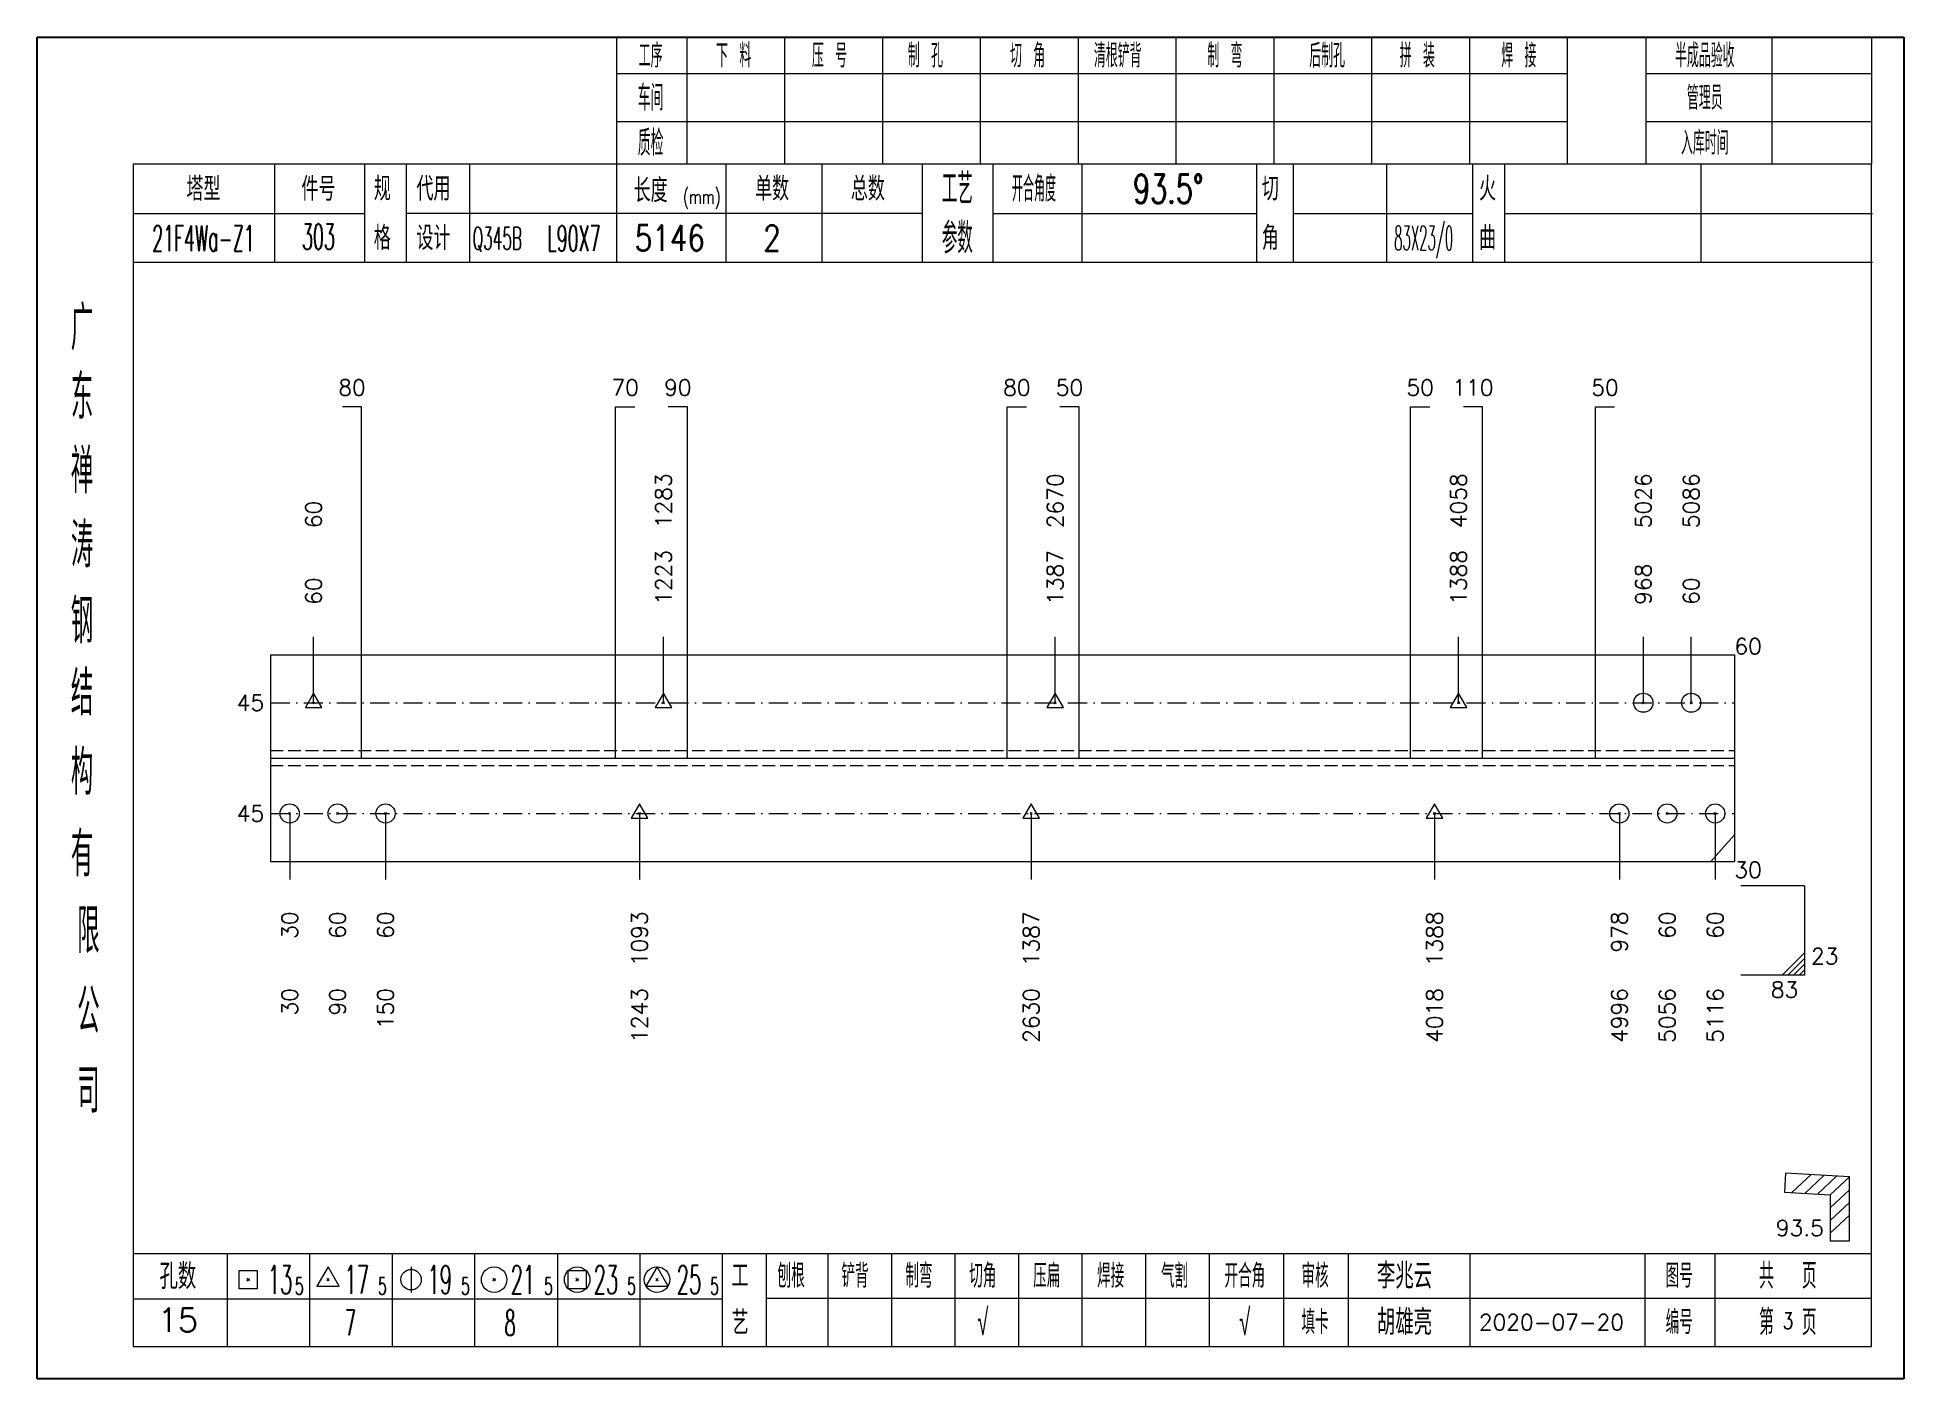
# Model space of a CAD drawing. Extents: x 1310 to 15542, y -76 to 8381.
# Drawn here: x 2140.7 to 2432.8, y 4373.7 to 4583.7 of the extents above; entities that cross this region are included whole.
import ezdxf
from ezdxf.enums import TextEntityAlignment as Align

# ---------------------------------------------------------------- set-up
doc = ezdxf.new("R2010")
doc.units = 0
doc.header["$MEASUREMENT"] = 0
doc.linetypes.add('一点画线', pattern=[5.2, 3, -1, 0.2, -1])
doc.linetypes.add('虚线', pattern=[2.75, 2, -0.75])
doc.layers.get('0').update_dxf_attribs({"linetype": 'CONTINUOUS', "lineweight": 25})
for name, color, linetype, lineweight in [('1', 7, 'CONTINUOUS', 25), ('2', 7, 'CONTINUOUS', 25), ('4', 7, 'CONTINUOUS', 25), ('5', 7, 'CONTINUOUS', 25)]:
    doc.layers.add(name, color=color, linetype=linetype, lineweight=lineweight)
doc.styles.get("Standard").update_dxf_attribs({"font": 'simplex.shx', "width": 0.7, "height": 3, "bigfont": 'gbhzfs.shx'})

msp = doc.modelspace()

# ---------------------------------------------------------------- texts
at = {"color": 7, "linetype": 'Continuous', "lineweight": 13}
for s, p in [('1283', (2238.692, 4506.884)), ('2670', (2300.004, 4506.884)), ('4058', (2363.141, 4506.884)), ('5026', (2392.062, 4506.884)), ('5086', (2399.562, 4506.884)), ('60', (2183.932, 4506.884))]:
    msp.add_text(s, height=2.5, rotation=90, dxfattribs=at).set_placement(p, align=Align.MIDDLE_LEFT)
at = {"color": 8, "linetype": 'Continuous', "lineweight": 9}
for s, p in [('1223', (2238.692, 4494.884)), ('1387', (2300.004, 4494.884)), ('1388', (2363.141, 4494.884)), ('60', (2183.932, 4494.884)), ('968', (2392.062, 4494.884)), ('60', (2399.562, 4494.884))]:
    msp.add_text(s, height=2.5, rotation=90, dxfattribs=at).set_placement(p, align=Align.MIDDLE_LEFT)
at = {"color": 7, "linetype": 'Continuous', "lineweight": 13}
msp.add_text('60', height=2.5, dxfattribs=at).set_placement((2406.312, 4488.384), align=Align.MIDDLE_LEFT)
for p in [(2176.182, 4479.551), (2176.182, 4462.217)]:
    msp.add_text('45', height=2.5, dxfattribs=at).set_placement(p, align=Align.MIDDLE_RIGHT)
msp.add_text('23', height=2.5, dxfattribs=at).set_placement((2418.312, 4437.884), align=Align.BOTTOM_LEFT)
msp.add_text('83', height=2.5, dxfattribs=at).set_placement((2416.312, 4435.884), align=Align.TOP_RIGHT)
at = {"layer": '1', "color": 7, "linetype": 'Continuous', "lineweight": 13}
msp.add_text('30', height=2.5, dxfattribs=at).set_placement((2406.312, 4453.384), align=Align.MIDDLE_LEFT)
at = {"layer": '1', "color": 8, "linetype": 'Continuous', "lineweight": 9}
for s, p in [('30', (2180.182, 4446.884)), ('60', (2187.682, 4446.884)), ('60', (2195.182, 4446.884)), ('1093', (2234.942, 4446.884)), ('1387', (2296.254, 4446.884)), ('1388', (2359.391, 4446.884)), ('978', (2388.312, 4446.884)), ('60', (2395.812, 4446.884)), ('60', (2403.312, 4446.884))]:
    msp.add_text(s, height=2.5, rotation=90, dxfattribs=at).set_placement(p, align=Align.MIDDLE_RIGHT)
at = {"layer": '1', "color": 7, "linetype": 'Continuous', "lineweight": 13}
for s, p in [('30', (2180.182, 4434.884)), ('90', (2187.682, 4434.884)), ('150', (2195.182, 4434.884)), ('1243', (2234.942, 4434.884)), ('2630', (2296.254, 4434.884)), ('4018', (2359.391, 4434.884)), ('4996', (2388.312, 4434.884)), ('5056', (2395.812, 4434.884)), ('5116', (2403.312, 4434.884))]:
    msp.add_text(s, height=2.5, rotation=90, dxfattribs=at).set_placement(p, align=Align.MIDDLE_RIGHT)
at = {"layer": '2', "color": 7, "linetype": 'Continuous', "lineweight": 13}
for s, p in [('80', (2189.932, 4526.884)), ('70', (2232.692, 4526.884)), ('90', (2240.942, 4526.884)), ('80', (2294.004, 4526.884)), ('50', (2302.254, 4526.884)), ('50', (2357.141, 4526.884)), ('110', (2365.391, 4526.884)), ('50', (2386.062, 4526.884))]:
    msp.add_text(s, height=2.5, dxfattribs=at).set_placement(p, align=Align.BOTTOM_CENTER)
msp.add_text('93.5', height=2.5, dxfattribs=at).set_placement((2420.312, 4395.325), align=Align.BOTTOM_RIGHT)
at = {"layer": '4', "color": 1, "linetype": 'Continuous', "lineweight": 25}
for s, height, width, p in [('工序', 3.7, 0.7, (2236.682, 4580.841)), ('下 料', 3.7, 0.7, (2249.682, 4580.841)), ('压 号', 3.7, 0.7, (2264.682, 4580.841)), ('制 孔', 3.7, 0.7, (2279.682, 4580.841)), ('切 角', 3.7, 0.7, (2295.682, 4580.841)), ('清根铲背 ', 3.7, 0.7, (2310.682, 4580.841)), (' 制 弯', 3.7, 0.7, (2325.682, 4580.841)), (' 后制孔', 3.7, 0.7, (2341.682, 4580.841)), ('拼 装', 3.7, 0.7, (2356.682, 4580.841)), (' 焊 接', 3.7, 0.7, (2371.682, 4580.841)), ('半成品验收', 3.7, 0.7, (2401.682, 4580.841)), ('车间', 4, 0.7, (2236.682, 4574.241)), ('管理员', 3.7, 0.7, (2401.682, 4574.241)), ('质检', 4, 0.7, (2236.682, 4567.181)), ('入库时间', 3.7, 0.7, (2401.682, 4567.181)), ('(mm)', 2.24, 0.7, (2244.682, 4558.741)), ('工艺', 4.8, 0.7, (2284.682, 4560.001)), ('开合角度', 4, 0.6, (2296.682, 4560.001)), ('93.5%%d', 4.47, 0.7, (2317.682, 4560.001)), ('303', 4, 0.5, (2184.682, 4552.511)), ('参数', 4.8, 0.7, (2284.682, 4552.291)), ('83X23/0', 3.8, 0.4, (2357.682, 4552.291)), ('21F4Wa-Z1', 4, 0.5, (2166.682, 4552.261)), ('Q345B', 3.5, 0.5, (2212.682, 4552.241)), ('L90X7', 4, 0.5, (2224.682, 4552.241)), ('5146', 4, 0.8, (2239.682, 4552.291)), ('2', 4, 0.8, (2255.682, 4552.291)), ('广', 6.96, 0.7, (2147.682, 4538.211)), ('东', 6.96, 0.7, (2147.682, 4527.421)), ('禅', 6.96, 0.7, (2147.682, 4515.831)), ('涛', 6.96, 0.7, (2147.682, 4504.231)), ('钢', 6.96, 0.7, (2147.682, 4492.341)), ('结', 6.96, 0.7, (2147.682, 4481.031)), ('构', 6.96, 0.7, (2147.682, 4468.651)), ('有', 6.96, 0.7, (2147.682, 4455.841)), ('限', 6.96, 0.7, (2148.682, 4443.841)), ('公', 6.96, 0.7, (2148.682, 4431.301)), ('司', 6.96, 0.7, (2148.682, 4418.821)), ('13', 4.47, 0.5, (2178.682, 4389.241)), ('17', 4.47, 0.5, (2190.682, 4389.241)), ('19', 4.47, 0.5, (2203.682, 4389.241)), ('21', 4.47, 0.5, (2216.682, 4389.241)), ('23', 4.47, 0.5, (2229.682, 4389.241)), ('25', 4.47, 0.5, (2242.682, 4389.241)), ('刨根', 3.7, 0.8, (2258.682, 4389.841)), ('铲背', 3.7, 0.8, (2268.682, 4389.841)), ('制弯', 3.7, 0.8, (2278.682, 4389.841)), ('切角', 3.7, 0.8, (2288.682, 4389.841)), ('压扁', 3.7, 0.8, (2298.682, 4389.841)), ('焊接', 3.7, 0.8, (2308.682, 4389.841)), ('气割', 3.7, 0.8, (2318.682, 4389.841)), ('开合角', 3.7, 0.8, (2329.682, 4389.841)), ('审核', 3.7, 0.8, (2340.682, 4389.841)), ('图号', 3.7, 0.8, (2397.682, 4389.841)), ('共  页', 4, 0.8, (2414.682, 4389.841)), ('5', 2.68, 0.6, (2181.682, 4388.241)), ('5', 2.68, 0.6, (2194.682, 4388.241)), ('5', 2.68, 0.6, (2207.682, 4388.241)), ('5', 2.68, 0.6, (2220.682, 4388.241)), ('5', 2.68, 0.6, (2233.682, 4388.241)), ('5', 2.68, 0.6, (2246.682, 4388.241)), ('√', 4, 0.6, (2288.682, 4382.571)), ('√', 4, 0.6, (2329.682, 4382.571)), ('第  页', 4, 0.8, (2414.682, 4382.571)), ('7', 4, 0.5, (2189.682, 4382.491)), ('8', 4, 0.5, (2214.682, 4382.491)), ('填卡', 3.7, 0.8, (2340.682, 4382.571)), ('编号', 3.7, 0.8, (2397.682, 4382.571))]:
    msp.add_text(s, height=height, dxfattribs=dict(at, width=width)).set_placement(p, align=Align.MIDDLE_CENTER)
for s, height, p in [('塔型', 3.7, (2166.682, 4559.971)), ('件号', 3.7, (2184.682, 4559.971)), ('规', 3.7, (2194.682, 4560.001)), ('代用', 3.7, (2202.682, 4560.001)), ('长度', 3.7, (2236.682, 4559.741)), ('单数', 3.7, (2255.682, 4560.001)), ('总数', 3.7, (2270.682, 4560.001)), ('切', 3.7, (2333.682, 4560.001)), ('火', 3.7, (2367.682, 4560.001)), ('格', 3.7, (2194.682, 4552.291)), ('设计', 3.7, (2202.682, 4552.291)), ('角', 3.7, (2333.682, 4552.291)), ('曲', 3.7, (2367.682, 4552.291)), ('孔数', 4, (2162.682, 4389.761)), ('工', 3.7, (2250.682, 4389.841)), ('李兆云', 4, (2354.682, 4389.841)), ('胡雄亮', 4, (2354.682, 4382.571)), ('15', 3.7, (2162.682, 4382.931)), ('艺', 3.7, (2250.682, 4382.491)), ('2020-07-20', 2.5, (2377.682, 4382.571))]:
    msp.add_text(s, height=height, dxfattribs=at).set_placement(p, align=Align.MIDDLE_CENTER)
at = {"layer": '4', "color": 6, "linetype": 'Continuous', "lineweight": 25, "width": 0.8}
msp.add_text('3', height=2.5, dxfattribs=at).set_placement((2414.707, 4382.799), align=Align.MIDDLE_CENTER)

# ---------------------------------------------------------------- blocks, each defined once
blk = doc.blocks.new('孔17.5')
at = {"layer": '5', "color": 7, "linetype": 'Continuous', "lineweight": 13}
for p, q in [((0, 1), (-0.866, -0.5)), ((-0.1, -0.1), (0.1, 0.1)), ((0.1, -0.1), (-0.1, 0.1)), ((0.866, -0.5), (0, 1)), ((-0.866, -0.5), (0.866, -0.5))]:
    blk.add_line(p, q, dxfattribs=at)
blk = doc.blocks.new('孔21.5')
at = {"layer": '5', "color": 7, "linetype": 'Continuous', "lineweight": 13}
for p, q in [((-0.1, -0.1), (0.1, 0.1)), ((0.1, -0.1), (-0.1, 0.1))]:
    blk.add_line(p, q, dxfattribs=at)
blk.add_circle((0, 0), 1, dxfattribs=at)
blk = doc.blocks.new('CTJGK')
at = {"color": 6, "linetype": 'Continuous'}
for p, q in [((0, 209.97), (292.13, 209.97)), ((0, 0), (0, 209.97)), ((292.13, 209.97), (292.13, 0)), ((292.13, 0), (0, 0))]:
    blk.add_line(p, q, dxfattribs=at)

# ---------------------------------------------------------------- linework, layer by layer
at = {"color": 7, "linetype": 'Continuous', "lineweight": 13}
for p, q in [((2183.932, 4479.551), (2183.932, 4489.884)), ((2238.692, 4479.551), (2238.692, 4489.884)), ((2300.004, 4479.551), (2300.004, 4489.884)), ((2363.141, 4479.551), (2363.141, 4489.884)), ((2392.062, 4479.551), (2392.062, 4489.884)), ((2399.562, 4479.551), (2399.562, 4489.884)), ((2180.182, 4462.217), (2180.182, 4451.884)), ((2195.182, 4462.217), (2195.182, 4451.884)), ((2234.942, 4462.217), (2234.942, 4451.884)), ((2296.254, 4462.217), (2296.254, 4451.884)), ((2359.391, 4462.217), (2359.391, 4451.884)), ((2388.312, 4462.217), (2388.312, 4451.884)), ((2403.312, 4462.217), (2403.312, 4451.884)), ((2406.312, 4458.849), (2402.616, 4454.717)), ((2417.312, 4450.884), (2407.312, 4450.884)), ((2417.312, 4450.884), (2417.312, 4436.884)), ((2413.812, 4436.884), (2417.312, 4440.384)), ((2414.687, 4436.884), (2417.312, 4439.509)), ((2415.562, 4436.884), (2417.312, 4438.634)), ((2416.437, 4436.884), (2417.312, 4437.759)), ((2417.312, 4436.884), (2407.312, 4436.884))]:
    msp.add_line(p, q, dxfattribs=at)
at = {"color": 7, "linetype": 'Continuous', "lineweight": 18}
for p, q in [((2177.182, 4487.051), (2177.182, 4454.717)), ((2177.182, 4487.051), (2406.312, 4487.051)), ((2406.312, 4487.051), (2406.312, 4454.717)), ((2177.182, 4470.884), (2406.312, 4470.884))]:
    msp.add_line(p, q, dxfattribs=at)
at = {"color": 3, "linetype": '一点画线', "lineweight": 13}
for p, q in [((2177.182, 4479.551), (2406.312, 4479.551)), ((2177.182, 4462.217), (2406.312, 4462.217))]:
    msp.add_line(p, q, dxfattribs=at)
at = {"color": 1, "linetype": '虚线', "lineweight": 18}
for p, q in [((2177.182, 4472.051), (2406.312, 4472.051)), ((2177.182, 4469.717), (2406.312, 4469.717))]:
    msp.add_line(p, q, dxfattribs=at)
at = {"layer": '1', "color": 7, "linetype": 'Continuous', "lineweight": 18}
msp.add_line((2177.182, 4454.717), (2406.312, 4454.717), dxfattribs=at)
at = {"layer": '2', "color": 7, "linetype": 'Continuous', "lineweight": 13}
for p, q in [((2191.432, 4525.884), (2188.432, 4525.884)), ((2191.432, 4470.884), (2191.432, 4525.884)), ((2231.192, 4470.884), (2231.192, 4525.884)), ((2231.192, 4525.884), (2234.192, 4525.884)), ((2242.442, 4525.884), (2239.442, 4525.884)), ((2242.442, 4470.884), (2242.442, 4525.884)), ((2292.504, 4470.884), (2292.504, 4525.884)), ((2292.504, 4525.884), (2295.504, 4525.884)), ((2303.754, 4525.884), (2300.754, 4525.884)), ((2303.754, 4470.884), (2303.754, 4525.884)), ((2355.641, 4470.884), (2355.641, 4525.884)), ((2355.641, 4525.884), (2358.641, 4525.884)), ((2366.891, 4525.884), (2363.891, 4525.884)), ((2366.891, 4470.884), (2366.891, 4525.884)), ((2384.562, 4470.884), (2384.562, 4525.884)), ((2384.562, 4525.884), (2387.562, 4525.884)), ((2414.33, 4405.936), (2414.147, 4402.941)), ((2424.312, 4405.325), (2414.33, 4405.936)), ((2415.323, 4402.869), (2418.323, 4405.691)), ((2417.319, 4402.747), (2420.319, 4405.569)), ((2419.315, 4402.625), (2422.315, 4405.447)), ((2421.312, 4402.503), (2424.312, 4405.325)), ((2424.312, 4395.325), (2424.312, 4405.325)), ((2414.147, 4402.941), (2421.312, 4402.503)), ((2421.312, 4400.503), (2424.312, 4403.325)), ((2421.312, 4402.503), (2421.312, 4395.325)), ((2421.312, 4398.503), (2424.312, 4401.325)), ((2421.312, 4396.503), (2424.312, 4399.325)), ((2421.312, 4395.325), (2424.312, 4395.325))]:
    msp.add_line(p, q, dxfattribs=at)
at = {"layer": '4', "color": 1, "linetype": 'Continuous', "lineweight": 18}
for p, q in [((2140.682, 4583.711), (2140.682, 4373.741)), ((2432.812, 4583.711), (2140.682, 4583.711)), ((2231.312, 4583.711), (2231.312, 4563.871)), ((2242.342, 4583.711), (2242.342, 4563.851)), ((2257.652, 4583.711), (2257.652, 4563.851)), ((2272.972, 4583.711), (2272.972, 4563.851)), ((2288.282, 4583.711), (2288.282, 4563.851)), ((2303.592, 4583.711), (2303.592, 4563.851)), ((2318.902, 4583.711), (2318.902, 4563.851)), ((2334.222, 4583.711), (2334.222, 4563.851)), ((2349.532, 4583.711), (2349.532, 4563.851)), ((2364.842, 4583.711), (2364.842, 4563.851)), ((2380.152, 4583.711), (2380.152, 4563.871)), ((2380.152, 4583.711), (2380.152, 4563.851)), ((2392.432, 4583.711), (2392.432, 4563.851)), ((2412.182, 4583.711), (2412.182, 4563.851)), ((2427.762, 4583.711), (2427.762, 4563.851)), ((2432.812, 4553.911), (2432.812, 4583.711)), ((2380.152, 4577.981), (2231.312, 4577.981)), ((2427.762, 4577.981), (2392.432, 4577.981)), ((2380.152, 4570.501), (2231.312, 4570.501)), ((2427.762, 4570.501), (2392.432, 4570.501)), ((2155.692, 4563.851), (2155.692, 4378.791)), ((2427.762, 4563.851), (2155.692, 4563.851)), ((2177.812, 4563.861), (2177.812, 4548.441)), ((2191.962, 4548.441), (2191.962, 4563.851)), ((2198.462, 4548.441), (2198.462, 4563.851)), ((2208.332, 4563.851), (2208.332, 4548.441)), ((2231.312, 4563.871), (2231.312, 4548.441)), ((2248.432, 4563.851), (2248.432, 4548.441)), ((2263.482, 4563.851), (2263.482, 4548.441)), ((2279.182, 4563.851), (2279.182, 4548.441)), ((2290.242, 4563.851), (2290.242, 4548.441)), ((2304.192, 4563.851), (2304.192, 4548.441)), ((2331.492, 4563.851), (2331.492, 4548.441)), ((2337.252, 4563.851), (2337.252, 4548.441)), ((2351.872, 4563.851), (2351.872, 4548.441)), ((2365.332, 4563.851), (2365.332, 4548.441)), ((2370.322, 4563.851), (2370.322, 4548.441)), ((2401.062, 4563.851), (2401.062, 4548.441)), ((2427.762, 4378.791), (2427.762, 4563.851)), ((2191.962, 4556.091), (2155.692, 4556.091)), ((2279.182, 4556.141), (2198.462, 4556.141)), ((2290.242, 4556.141), (2331.492, 4556.141)), ((2337.252, 4556.141), (2365.332, 4556.141)), ((2370.322, 4556.141), (2427.942, 4556.141)), ((2432.812, 4373.741), (2432.812, 4553.911)), ((2427.942, 4548.441), (2155.692, 4548.441)), ((2155.692, 4393.321), (2427.762, 4393.321)), ((2170.382, 4393.321), (2170.382, 4378.791)), ((2183.312, 4378.791), (2183.312, 4393.321)), ((2196.242, 4393.321), (2196.242, 4378.791)), ((2209.162, 4378.791), (2209.162, 4393.321)), ((2222.092, 4393.321), (2222.092, 4378.791)), ((2235.022, 4378.791), (2235.022, 4393.321)), ((2247.942, 4378.791), (2247.942, 4393.321)), ((2254.812, 4378.791), (2254.812, 4393.321)), ((2264.472, 4378.791), (2264.472, 4393.321)), ((2274.412, 4378.791), (2274.412, 4393.321)), ((2284.352, 4378.791), (2284.352, 4393.321)), ((2294.302, 4378.791), (2294.302, 4393.321)), ((2304.242, 4378.791), (2304.242, 4393.321)), ((2314.182, 4378.791), (2314.182, 4393.321)), ((2324.132, 4378.791), (2324.132, 4393.321)), ((2335.772, 4378.791), (2335.772, 4393.321)), ((2345.922, 4378.791), (2345.922, 4393.321)), ((2364.982, 4378.791), (2364.982, 4393.321)), ((2392.362, 4378.791), (2392.362, 4393.321)), ((2403.322, 4378.791), (2403.322, 4393.321)), ((2247.942, 4386.191), (2155.692, 4386.191)), ((2254.772, 4386.351), (2427.762, 4386.351)), ((2155.692, 4378.791), (2427.762, 4378.791)), ((2140.682, 4373.741), (2432.812, 4373.741))]:
    msp.add_line(p, q, dxfattribs=at)
at = {"layer": '4', "color": 7, "linetype": 'Continuous', "lineweight": 13}
for p, q in [((2186.182, 4391.241), (2184.45, 4388.241)), ((2187.914, 4388.241), (2186.182, 4391.241)), ((2199.182, 4391.241), (2199.182, 4387.241)), ((2237.682, 4391.241), (2235.95, 4388.241)), ((2239.414, 4388.241), (2237.682, 4391.241)), ((2172.268, 4387.827), (2172.268, 4390.655)), ((2172.268, 4390.655), (2175.096, 4390.655)), ((2175.096, 4387.827), (2172.268, 4387.827)), ((2173.482, 4389.041), (2173.882, 4389.441)), ((2173.882, 4389.041), (2173.482, 4389.441)), ((2175.096, 4390.655), (2175.096, 4387.827)), ((2184.45, 4388.241), (2187.914, 4388.241)), ((2185.982, 4389.041), (2186.382, 4389.441)), ((2186.382, 4389.041), (2185.982, 4389.441)), ((2211.982, 4389.041), (2212.382, 4389.441)), ((2212.382, 4389.041), (2211.982, 4389.441)), ((2223.768, 4387.827), (2223.768, 4390.655)), ((2223.768, 4390.655), (2226.596, 4390.655)), ((2226.596, 4387.827), (2223.768, 4387.827)), ((2224.982, 4389.041), (2225.382, 4389.441)), ((2225.382, 4389.041), (2224.982, 4389.441)), ((2226.596, 4390.655), (2226.596, 4387.827)), ((2235.95, 4388.241), (2239.414, 4388.241)), ((2237.482, 4389.041), (2237.882, 4389.441)), ((2237.882, 4389.041), (2237.482, 4389.441))]:
    msp.add_line(p, q, dxfattribs=at)
for centre, radius in [((2199.182, 4389.241), 1.6), ((2212.182, 4389.241), 2), ((2225.182, 4389.241), 2), ((2237.682, 4389.241), 2)]:
    msp.add_circle(centre, radius, dxfattribs=at)

# ---------------------------------------------------------------- block references
at = {"color": 0, "linetype": 'Continuous'}
msp.add_blockref('CTJGK', (2140.682, 4373.741), dxfattribs=at)
at = {"color": 8, "linetype": 'Continuous', "lineweight": 9, "xscale": 1.5, "yscale": 1.5, "zscale": 1.5}
for name, p in [('孔17.5', (2183.932, 4479.551)), ('孔17.5', (2238.692, 4479.551)), ('孔17.5', (2300.004, 4479.551)), ('孔17.5', (2363.141, 4479.551)), ('孔21.5', (2392.062, 4479.551)), ('孔21.5', (2399.562, 4479.551))]:
    msp.add_blockref(name, p, dxfattribs=at)
at = {"layer": '1', "color": 8, "linetype": 'Continuous', "lineweight": 9, "xscale": 1.5, "yscale": 1.5, "zscale": 1.5}
for name, p in [('孔21.5', (2180.182, 4462.217)), ('孔21.5', (2187.682, 4462.217)), ('孔21.5', (2195.182, 4462.217)), ('孔17.5', (2234.942, 4462.217)), ('孔17.5', (2296.254, 4462.217)), ('孔17.5', (2359.391, 4462.217)), ('孔21.5', (2388.312, 4462.217)), ('孔21.5', (2395.812, 4462.217)), ('孔21.5', (2403.312, 4462.217))]:
    msp.add_blockref(name, p, dxfattribs=at)

msp.set_redraw_order([(e.dxf.handle, doc.entitydb.next_handle()) for e in msp.query("TEXT MTEXT ATTDEF DIMENSION ARC_DIMENSION")])  # texts and dimensions are drawn at this point

doc.saveas('drawing.dxf')
